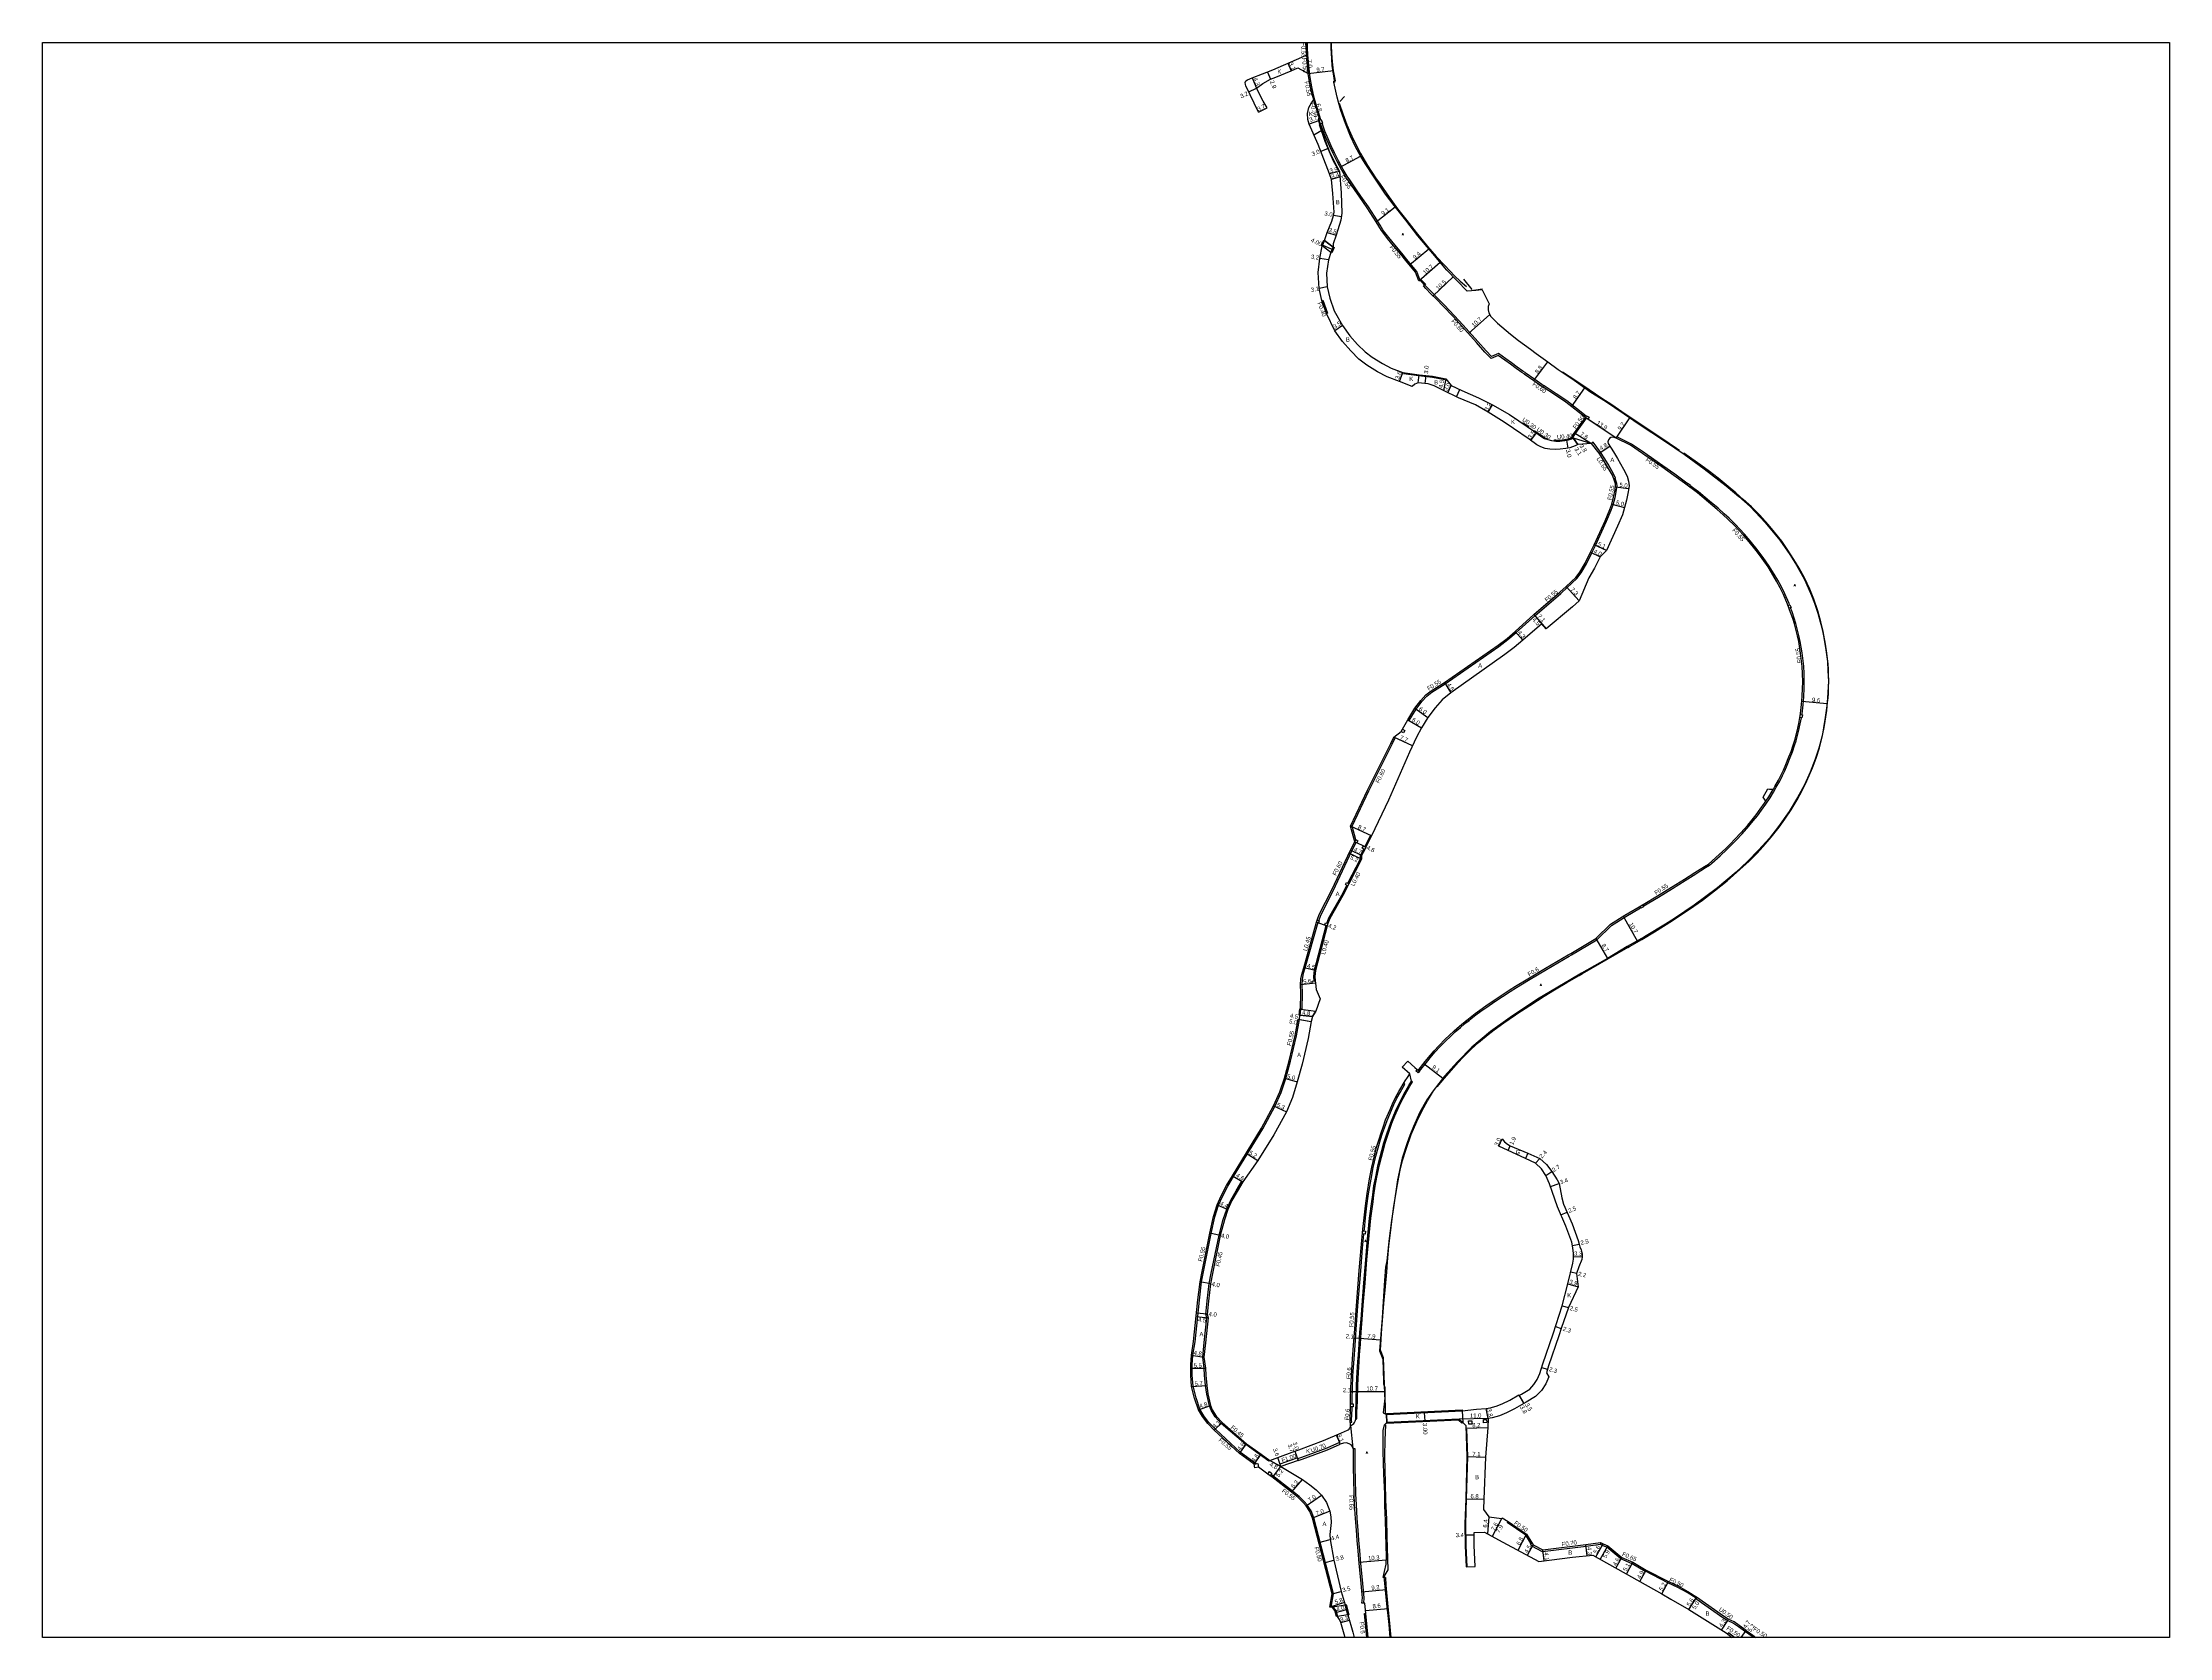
# Model space of a CAD drawing. Header units: metres. Extents: x -4000 to -2400, y -96000 to -93000.
# Drawn here: x -3200 to -2400, y -96000 to -95400 of the extents above; entities that cross this region are included whole.
import ezdxf

# ---------------------------------------------------------------- set-up
doc = ezdxf.new("R2010")
doc.units = ezdxf.units.M
doc.header["$LTSCALE"] = 2.5
for name, color, linetype in [('側溝・桝', 7, 'Continuous'), ('図郭', 7, 'Continuous'), ('幅員', 7, 'Continuous'), ('歩道・分離帯・安全施設', 7, 'Continuous'), ('舗装', 7, 'Continuous'), ('道路', 7, 'Continuous')]:
    doc.layers.add(name, color=color, linetype=linetype)
doc.styles.get("Standard").update_dxf_attribs({"font": ''})
doc.styles.add('YOKO_DECO', font='txt.shx', dxfattribs={"bigfont": 'extfont.shx'})
doc.styles.get('Standard').set_extended_font_data('@MS PGothic')

msp = doc.modelspace()

# ---------------------------------------------------------------- linework, layer by layer
at = {"layer": '側溝・桝'}
for points in [[(-2724.09, -95404.62), (-2724.17, -95402.03), (-2724.17, -95400)], [(-2723.99, -95411.67), (-2724.52, -95404.69)], [(-2723.46, -95411.17), (-2724.09, -95404.62)], [(-2719.18, -95429.05), (-2721.45, -95421.7), (-2722.1, -95418.99), (-2722.56, -95416.69), (-2723.17, -95413.17), (-2723.45, -95411.28), (-2723.46, -95411.17)], [(-2719.8, -95428.11), (-2721.82, -95421.62)], [(-2681.95, -95489.19), (-2683.06, -95486.11), (-2686.79, -95481.62), (-2688.69, -95479.28), (-2691.36, -95476.1), (-2693.62, -95473.37), (-2695.11, -95471.48), (-2695.92, -95470.41), (-2696.94, -95468.73), (-2699.03, -95465.34), (-2701.25, -95461.81), (-2704.09, -95457.79), (-2706.08, -95455), (-2708.6, -95451.32), (-2709.23, -95450.3), (-2710.79, -95447.71), (-2712.53, -95444.49), (-2714.07, -95441.54), (-2715.3, -95438.87), (-2716.87, -95435.31), (-2717.66, -95433.34), (-2718.71, -95430.37)], [(-2642.39, -95524.15), (-2643.17, -95523.6), (-2645.38, -95522.07), (-2647.52, -95520.54), (-2649.56, -95519.01), (-2652.37, -95516.97), (-2654.97, -95518.11), (-2657.04, -95516), (-2660.18, -95512.44), (-2663.45, -95508.78), (-2665.83, -95506.22), (-2668.87, -95502.81), (-2672.84, -95498.63), (-2675.16, -95496.26), (-2677.31, -95494.09), (-2679.19, -95492.14), (-2680.17, -95491.1)], [(-2718.83, -95497.07), (-2718.45, -95496.93), (-2716.74, -95501.8), (-2717.11, -95501.94)], [(-2642.39, -95524.15), (-2638.71, -95526.69), (-2635.22, -95529.11)], [(-2619.34, -95540.56), (-2626.66, -95534.81), (-2630.63, -95532.18), (-2635.22, -95529.11)], [(-2643.3, -95543.3), (-2643.13, -95543.05), (-2641.06, -95544.45), (-2641.23, -95544.7)], [(-2624.43, -95548.56), (-2623.41, -95547.13), (-2619.25, -95541.32)], [(-2639.06, -95546.16), (-2638.9, -95545.91), (-2638.67, -95546.07), (-2635.86, -95548.12), (-2634.88, -95548.68), (-2634.31, -95548.89), (-2634.41, -95549.18)], [(-2631.34, -95549.87), (-2631.29, -95549.47), (-2630.77, -95549.53), (-2629.3, -95549.56), (-2627.49, -95549.37), (-2626.17, -95549.11), (-2625.08, -95548.73), (-2624.56, -95548.37)], [(-2609, -95564.15), (-2608.4, -95563.91), (-2608.95, -95562.49), (-2611.13, -95558.65), (-2612.66, -95556.19), (-2614, -95554.14), (-2616.81, -95550.4), (-2617.33, -95550.79)], [(-2581.1, -95566.06), (-2582.07, -95565.34), (-2586.1, -95562.39), (-2590.55, -95559.2), (-2594.81, -95556.28), (-2596.47, -95555.14), (-2597.89, -95554.16), (-2602.38, -95551.04), (-2607.82, -95548.34), (-2608.14, -95548.81)], [(-2686.42, -95654.75), (-2685.96, -95655.04), (-2683.32, -95650.75), (-2681.21, -95647.87), (-2679.28, -95645.86), (-2677.43, -95644.41), (-2672.38, -95641.28), (-2652.22, -95627.17), (-2648.83, -95624.64), (-2645.68, -95621.99), (-2638.71, -95615.65), (-2628.98, -95607.24), (-2626.57, -95605.05), (-2622.87, -95601.64), (-2621.27, -95599.52), (-2619.32, -95596.14), (-2617.29, -95592), (-2615.88, -95589.27), (-2611.73, -95580.11), (-2609.97, -95575.89), (-2609.24, -95573.89), (-2608.54, -95571.2), (-2607.94, -95568.31), (-2607.76, -95566.76), (-2607.86, -95565.86), (-2608.18, -95564.73), (-2608.49, -95563.95)], [(-2542.9, -95611.57), (-2543.08, -95611.09), (-2544.66, -95607.47), (-2545.89, -95604.83), (-2547.28, -95602.3), (-2548.65, -95599.99), (-2550.52, -95596.97), (-2552.77, -95593.73), (-2555.02, -95590.71), (-2557.68, -95587.46), (-2559.84, -95584.98), (-2561.45, -95583.18), (-2563.32, -95581.21), (-2565.63, -95578.96), (-2567.49, -95577.25), (-2569.75, -95575.2), (-2572.97, -95572.49), (-2577.2, -95568.99), (-2580.22, -95566.72)], [(-2538.28, -95652.93), (-2538.21, -95652.52), (-2537.83, -95649.12), (-2537.55, -95646.13), (-2537.44, -95642.92), (-2537.35, -95640.64), (-2537.44, -95637.34), (-2537.56, -95634.67), (-2538.16, -95629.61), (-2538.87, -95625.29), (-2539.35, -95623.12), (-2540.54, -95618.56), (-2541.17, -95616.53), (-2541.96, -95614.19), (-2542.52, -95612.63)], [(-2597.91, -95724.95), (-2592.24, -95721.49), (-2586.97, -95718.24), (-2582.11, -95715.23), (-2578.17, -95712.74), (-2576.26, -95711.52), (-2574.53, -95710.42), (-2573.04, -95709.51), (-2572.17, -95708.75), (-2569, -95705.93), (-2566.52, -95703.64), (-2564.68, -95701.86), (-2563.01, -95700.12), (-2560.76, -95697.76), (-2558.15, -95694.81), (-2556.53, -95692.83), (-2555.01, -95690.9), (-2553.43, -95688.77), (-2551.82, -95686.49), (-2550.22, -95684.1), (-2548.91, -95681.98), (-2547.87, -95680.19), (-2546.6, -95677.83), (-2545.56, -95675.71), (-2544.7, -95673.94), (-2543.77, -95671.83), (-2542.61, -95669), (-2541.79, -95666.91), (-2541, -95664.46), (-2540.4, -95662.65), (-2539.54, -95659.21), (-2538.85, -95656.29), (-2538.46, -95654.01)], [(-2706, -95699.91), (-2707.4, -95694.81), (-2701.13, -95681.53), (-2692.35, -95664), (-2691.2, -95661.55), (-2691.74, -95661.3)], [(-2551.79, -95685.44), (-2550.7, -95683.79), (-2549.4, -95681.69), (-2548.93, -95680.88)], [(-2719.97, -95730.44), (-2719.22, -95728.32), (-2714.57, -95719.08), (-2707.55, -95704.08), (-2705.88, -95700.97)], [(-2708.98, -95716.27), (-2704.32, -95707.09), (-2704.27, -95705.81), (-2703.05, -95703.36)], [(-2702.65, -95702.56), (-2700.52, -95698.29), (-2700.17, -95698.47)], [(-2716.89, -95731.33), (-2716.18, -95729.33), (-2711.24, -95720.72), (-2709.39, -95717.08)], [(-2609.86, -95732.2), (-2604.52, -95728.84), (-2598.91, -95725.56)], [(-2720.35, -95731.04), (-2725.17, -95748.27), (-2725.79, -95750.24), (-2726.22, -95752.37), (-2726.37, -95754.54), (-2726.23, -95757.55), (-2726.38, -95763.62), (-2726.83, -95763.61)], [(-2721.71, -95753.04), (-2721.79, -95751.43), (-2721.6, -95749.02), (-2717.2, -95732.19), (-2717.2, -95732.17)], [(-2624.91, -95743.22), (-2615.41, -95737.56), (-2609.86, -95732.2)], [(-2663.54, -95767.95), (-2662.6, -95767.19), (-2660.84, -95765.81), (-2659.03, -95764.47), (-2656.79, -95762.88), (-2653.73, -95760.78), (-2648.01, -95757.01), (-2645.63, -95755.53), (-2641.04, -95752.7), (-2634.36, -95748.76), (-2625.81, -95743.75), (-2624.91, -95743.22)], [(-2743.53, -95934.72), (-2749.45, -95930.46), (-2758.87, -95921.64), (-2761.3, -95919.13), (-2763.21, -95916.6), (-2764.68, -95914.12), (-2766.14, -95909.85), (-2767.24, -95905.55), (-2767.55, -95901.31), (-2767.56, -95897.48), (-2767.34, -95893.84), (-2766.5, -95888.77), (-2764.88, -95873.11), (-2764.09, -95866.3), (-2763.34, -95862.43), (-2760.41, -95848.07), (-2759.03, -95841.8), (-2757.67, -95837.44), (-2756.14, -95834.09), (-2754.14, -95830.28), (-2751.99, -95826.61), (-2741.07, -95808.67), (-2736.5, -95800.3), (-2734.08, -95794.95), (-2732.37, -95789.76), (-2730.56, -95783.25), (-2728.31, -95773.72), (-2727.18, -95767.55), (-2727.22, -95767.54)], [(-2682.08, -95787.04), (-2679.51, -95783.77), (-2677.52, -95781.34), (-2676.13, -95779.75), (-2674.4, -95777.84), (-2672, -95775.39), (-2670.56, -95774.04), (-2668.66, -95772.25), (-2666.68, -95770.5), (-2665.16, -95769.24), (-2664.36, -95768.61)], [(-2706.09, -95917.82), (-2705.63, -95917.82), (-2705.61, -95915.26), (-2705.46, -95911.12), (-2705.27, -95905.11), (-2705.01, -95900.29), (-2704.77, -95896.39), (-2704.59, -95893.71), (-2704.32, -95889.68), (-2704.02, -95885.21), (-2703.62, -95880.37), (-2703.24, -95875.06), (-2702.58, -95866.69), (-2701.85, -95857.99), (-2701.31, -95851.46), (-2700.4, -95842.29), (-2699.54, -95836.1), (-2699.22, -95833.6), (-2698.75, -95830.23), (-2698.12, -95826.83), (-2697.15, -95822.25), (-2695.01, -95814.08), (-2693.91, -95810.68), (-2692.48, -95806.52), (-2691.36, -95803.76), (-2690.26, -95801.3), (-2689.09, -95798.83), (-2687.52, -95795.81), (-2685.69, -95792.63), (-2684.71, -95791.02), (-2685.1, -95790.78)], [(-2702.89, -95847.1), (-2702.83, -95846.49), (-2702.34, -95842.18), (-2701.84, -95837.71), (-2701.21, -95833.1), (-2700.32, -95827.58), (-2699.47, -95823.2), (-2698.47, -95818.92), (-2697.65, -95815.79), (-2696.7, -95812.7), (-2695.96, -95810.37), (-2695.27, -95808.27), (-2694.28, -95805.54), (-2692.65, -95801.6), (-2691.69, -95799.53), (-2690.58, -95797.19), (-2689.37, -95794.96), (-2687.59, -95791.87), (-2688, -95791.62)], [(-2738.44, -95933.4), (-2738.7, -95933.77), (-2741.87, -95931.48), (-2747.39, -95927.5), (-2756.62, -95919.52), (-2758.95, -95917.09), (-2760.45, -95914.58), (-2761.07, -95912.92), (-2762.1, -95908.45), (-2762.54, -95905.27), (-2762.93, -95901.36), (-2763.05, -95898.76), (-2763.61, -95894.57), (-2763.02, -95889.11), (-2762.05, -95879.79), (-2762.41, -95878.41), (-2761.89, -95873.43), (-2761.16, -95866.92), (-2760.4, -95863.02), (-2757.47, -95848.65), (-2755.89, -95842.81), (-2754.61, -95838.91), (-2753.04, -95835.47), (-2751.08, -95831.99), (-2748.88, -95828.41), (-2748.49, -95828.65)], [(-2707.46, -95912.18), (-2707.46, -95910.44), (-2707.29, -95906.13), (-2707.1, -95901.61), (-2706.71, -95895.24), (-2706.31, -95890.21), (-2705.91, -95884.15), (-2705.25, -95875.33), (-2704.18, -95862.06), (-2703.46, -95853.52), (-2702.99, -95848.25)], [(-2708.14, -95919.06), (-2707.56, -95919.09), (-2707.62, -95918.25), (-2707.45, -95914.04), (-2707.45, -95913.33)], [(-2727.73, -95933.45), (-2726.25, -95932.94), (-2716.74, -95929.44), (-2711.87, -95927.34)], [(-2734.22, -95935.71), (-2734.55, -95934.76), (-2728.06, -95932.51), (-2727.96, -95932.79)], [(-2703.07, -95987.1), (-2702.91, -95985.07), (-2703.04, -95983.79), (-2703.57, -95978.35), (-2704.14, -95972.22), (-2704.54, -95967.37), (-2704.91, -95963.45), (-2705.2, -95959.61), (-2705.49, -95955.22), (-2705.83, -95950.03), (-2705.98, -95946.1), (-2706.19, -95940.3), (-2706.26, -95936.48), (-2706.33, -95931.03), (-2706.33, -95929.13), (-2706.97, -95929.13)], [(-2724.74, -95950.48), (-2724.28, -95950.17), (-2724.3, -95950.14), (-2725.48, -95948.84), (-2727.4, -95946.99), (-2729.83, -95944.95), (-2737.28, -95939.22), (-2737.96, -95938.73)], [(-2715.31, -95988.69), (-2714.44, -95983.62), (-2720.12, -95961.76), (-2721.79, -95954.98), (-2722.85, -95952.36), (-2724.32, -95950.2)], [(-2640.14, -95964.75), (-2642.15, -95961.56), (-2649.06, -95956.8), (-2648.78, -95956.39)], [(-2613.97, -95964.36), (-2614.02, -95965.07), (-2619.37, -95965.75), (-2635.81, -95967.83), (-2639.79, -95965.69), (-2640.31, -95964.86), (-2639.72, -95964.48)], [(-2596.81, -95974.69), (-2597.15, -95975.25), (-2602.07, -95972.29), (-2606.32, -95970.5), (-2611.6, -95966.09), (-2613.32, -95965.46), (-2614.02, -95965.07)], [(-2578.06, -95985.24), (-2581.41, -95983.14), (-2584.94, -95981.23), (-2588.63, -95979.47), (-2597.07, -95975.12)], [(-2701.44, -96000), (-2701.83, -95996.11), (-2702.31, -95991)], [(-2559.2, -95997.37), (-2561.83, -95995.49), (-2563.73, -95994.2), (-2565.93, -95993.2), (-2567.74, -95992.07), (-2577.85, -95984.9)], [(-2563.6, -96000), (-2565.91, -95998.34), (-2566.21, -95998.75)], [(-2559.49, -95997.78), (-2557.01, -95999.55), (-2556.41, -96000)]]:
    msp.add_lwpolyline(points, dxfattribs=at)
for points in [[(-2719.34, -95430.6), (-2719.8, -95429.28), (-2719.05, -95429.01), (-2718.58, -95430.33)], [(-2619.66, -95541.04), (-2619.21, -95540.38), (-2618.3, -95540.99), (-2618.75, -95541.66)], [(-2580.56, -95567.18), (-2581.44, -95566.52), (-2580.99, -95565.91), (-2580.11, -95566.57)], [(-2542.35, -95612.57), (-2543.06, -95612.81), (-2543.44, -95611.75), (-2542.73, -95611.51)], [(-2539.03, -95653.92), (-2538.84, -95652.83), (-2538.08, -95652.96), (-2538.26, -95654.04)], [(-2688.96, -95659.24), (-2688.47, -95658.37), (-2687.6, -95658.87), (-2688.09, -95659.74)], [(-2706.41, -95700.68), (-2705.99, -95699.89), (-2705.28, -95700.27), (-2705.7, -95701.06)], [(-2702.69, -95703.54), (-2703.59, -95703.1), (-2703.19, -95702.29), (-2702.29, -95702.74)], [(-2708.63, -95716.46), (-2709.04, -95717.26), (-2709.93, -95716.8), (-2709.52, -95716)], [(-2598.2, -95724.46), (-2597.8, -95725.13), (-2598.82, -95725.72), (-2599.21, -95725.05)], [(-2720.54, -95730.23), (-2719.88, -95730.47), (-2720.12, -95731.13), (-2720.77, -95730.89)], [(-2716.52, -95731.46), (-2716.82, -95732.31), (-2717.76, -95731.97), (-2717.46, -95731.12)], [(-2721.31, -95753.01), (-2721.26, -95753.91), (-2722.46, -95753.98), (-2722.51, -95753.08)], [(-2663.91, -95767.49), (-2663.45, -95768.06), (-2664.27, -95768.72), (-2664.73, -95768.15)], [(-2682.98, -95786.33), (-2682.08, -95787.04), (-2682.55, -95787.63), (-2683.45, -95786.92)], [(-2702.47, -95848.29), (-2703.56, -95848.19), (-2703.45, -95847.05), (-2702.37, -95847.15)], [(-2708.04, -95912.18), (-2706.98, -95912.18), (-2706.98, -95913.33), (-2708.04, -95913.33)], [(-2662.4, -95918.57), (-2662.37, -95919.77), (-2663.57, -95919.79), (-2663.6, -95918.59)], [(-2656.82, -95918.01), (-2656.8, -95919.21), (-2658, -95919.24), (-2658.02, -95918.04)], [(-2744.07, -95936.23), (-2744.29, -95934.85), (-2742.91, -95934.62), (-2742.69, -95936.01)], [(-2739.17, -95938.54), (-2738.53, -95937.65), (-2737.63, -95938.29), (-2738.28, -95939.18)]]:
    msp.add_lwpolyline(points, close=True, dxfattribs=at)
at = {"layer": '図郭'}
msp.add_lwpolyline([(-3200, -95400), (-2400, -95400), (-2400, -96000), (-3200, -96000)], close=True, dxfattribs=at)
at = {"layer": '幅員'}
for points in [[(-2731.57, -95407.79), (-2730.31, -95410.63)], [(-2724.52, -95404.69), (-2723.99, -95411.67)], [(-2745.04, -95413.24), (-2743.44, -95417.23)], [(-2739.23, -95411.11), (-2738.16, -95413.8)], [(-2723.99, -95411.67), (-2714.38, -95410.51)], [(-2746.33, -95418.61), (-2743.44, -95417.23)], [(-2721.82, -95421.62), (-2719.8, -95428.11)], [(-2742.7, -95426.17), (-2739.37, -95424.57)], [(-2720.11, -95429.5), (-2723.61, -95430.71)], [(-2716.39, -95439.88), (-2719.17, -95441)], [(-2711.88, -95446.91), (-2704.22, -95442.77)], [(-2712.14, -95448.54), (-2715.94, -95449.4)], [(-2711.98, -95450.56), (-2715.24, -95451.51)], [(-2698.42, -95467.42), (-2691.26, -95461.77)], [(-2716.79, -95471.46), (-2713.45, -95472.52)], [(-2711.46, -95465.56), (-2714.43, -95465.12)], [(-2714.89, -95477.84), (-2718.52, -95476.18)], [(-2685.86, -95483.64), (-2678.63, -95477.57)], [(-2716.34, -95481.73), (-2719.51, -95481.29)], [(-2682.36, -95489.64), (-2674.27, -95482.67)], [(-2716.83, -95491.89), (-2719.86, -95492.59)], [(-2677, -95495.29), (-2669.37, -95488.12)], [(-2655.67, -95502.3), (-2663.68, -95509.46)], [(-2711.03, -95506.43), (-2713.88, -95508.46)], [(-2689.63, -95527.53), (-2688.32, -95524.18)], [(-2679.72, -95525.3), (-2680.05, -95528.28)], [(-2672.21, -95526.56), (-2673.07, -95530.97)], [(-2639.07, -95527.2), (-2633.85, -95520.12)], [(-2671.46, -95531.73), (-2670.19, -95529.01)], [(-2624.86, -95537), (-2619.84, -95529.89)], [(-2656.23, -95539.1), (-2654.65, -95536.32)], [(-2608.14, -95548.81), (-2619.66, -95541.04)], [(-2608.14, -95548.81), (-2602.93, -95541.19)], [(-2640.15, -95549.69), (-2638.09, -95546.86)], [(-2626.84, -95549.65), (-2626.27, -95552.59)], [(-2622.57, -95551.24), (-2624.74, -95548.12)], [(-2624.34, -95548.7), (-2622.57, -95551.24)], [(-2623.82, -95546.84), (-2617.33, -95550.79)], [(-2614.54, -95554.51), (-2610.52, -95551.89)], [(-2603.41, -95567.9), (-2608.38, -95567.32)], [(-2609.76, -95573.72), (-2604.92, -95574.98)], [(-2617.78, -95591.75), (-2614.19, -95593.52)], [(-2611.73, -95591.14), (-2616.38, -95589.03)], [(-2626.94, -95604.65), (-2622.04, -95610.06)], [(-2639.08, -95615.24), (-2634.43, -95620.61)], [(-2639.08, -95615.24), (-2636.13, -95618.64)], [(-2646.04, -95621.58), (-2643.27, -95624.87)], [(-2672.69, -95640.82), (-2670.31, -95644.65)], [(-2538.28, -95647.83), (-2528.75, -95648.72)], [(-2686.42, -95654.75), (-2681.3, -95657.87)], [(-2683.78, -95650.44), (-2678.93, -95653.99)], [(-2684.77, -95664.57), (-2691.74, -95661.3)], [(-2700.17, -95698.47), (-2708.03, -95694.76)], [(-2703.88, -95705.91), (-2708.08, -95703.81)], [(-2702.29, -95702.74), (-2706.41, -95700.68)], [(-2703.92, -95707.19), (-2708.63, -95704.98)], [(-2720.77, -95730.89), (-2716.82, -95732.31)], [(-2605.43, -95728.72), (-2600.15, -95737.98)], [(-2615.77, -95737.09), (-2611.31, -95744.56)], [(-2721.21, -95749.09), (-2725.61, -95748.14)], [(-2721.26, -95753.91), (-2726.83, -95754.53)], [(-2727.72, -95767.45), (-2722.8, -95768.35)], [(-2727.22, -95767.54), (-2722.8, -95768.35)], [(-2727.06, -95765.9), (-2722.28, -95766.38)], [(-2732.89, -95789.6), (-2728.08, -95790.94)], [(-2680.51, -95784.09), (-2673.32, -95789.67)], [(-2736.99, -95800.05), (-2732.16, -95802.23)], [(-2652.26, -95815.23), (-2651.02, -95812.5)], [(-2648.7, -95816.85), (-2647.92, -95815.12)], [(-2747.3, -95817.84), (-2742.86, -95820.55)], [(-2638.45, -95821.66), (-2636.84, -95819.88)], [(-2752.47, -95826.33), (-2748.49, -95828.65)], [(-2634.59, -95826.22), (-2632.32, -95824.76)], [(-2632.82, -95830.39), (-2629.6, -95829.29)], [(-2758.19, -95837.25), (-2754.19, -95839.07)], [(-2757.03, -95848.75), (-2760.95, -95847.95)], [(-2628.88, -95841.03), (-2626.59, -95840.02)], [(-2624.53, -95852.58), (-2622.09, -95852.04)], [(-2623.05, -95863.14), (-2625.2, -95862.64)], [(-2624.14, -95856.65), (-2620.84, -95856.78)], [(-2760.71, -95866.98), (-2764.64, -95866.22)], [(-2626.23, -95867.05), (-2622.46, -95868.06)], [(-2766.07, -95879.29), (-2761.6, -95879.75)], [(-2761.96, -95878.38), (-2765.93, -95877.97)], [(-2628.43, -95875.32), (-2626.01, -95875.96)], [(-2706.69, -95887.31), (-2704.63, -95887.45)], [(-2704.63, -95887.45), (-2696.8, -95888.05)], [(-2630.95, -95883.09), (-2628.77, -95883.8)], [(-2767.89, -95893.78), (-2763.16, -95894.57)], [(-2768.1, -95898.73), (-2762.6, -95898.72)], [(-2636.14, -95898.47), (-2633.93, -95899.12)], [(-2767.78, -95905.64), (-2762.1, -95905.22)], [(-2707.92, -95907.46), (-2705.81, -95907.53)], [(-2705.81, -95907.53), (-2695.13, -95907.47)], [(-2642.86, -95912.07), (-2644.73, -95908.77)], [(-2644.59, -95909.03), (-2642.86, -95912.07)], [(-2765.18, -95914.35), (-2760.64, -95912.79)], [(-2759.26, -95922.04), (-2756.31, -95919.19)], [(-2680.28, -95915.49), (-2680.13, -95918.49)], [(-2656.21, -95917.66), (-2667.21, -95917.86)], [(-2656.21, -95917.66), (-2656.99, -95913.94)], [(-2749.8, -95930.88), (-2747.11, -95927.15)], [(-2713.38, -95923.85), (-2712.15, -95926.69)], [(-2664.63, -95921.32), (-2656.43, -95921.07)], [(-2744.29, -95934.85), (-2741.61, -95931.12)], [(-2738.44, -95933.4), (-2734.22, -95935.71)], [(-2737.4, -95939.83), (-2734.22, -95935.71)], [(-2734.22, -95935.71), (-2735.4, -95932.3)], [(-2728.94, -95929.96), (-2727.96, -95932.79)], [(-2728.94, -95929.96), (-2727.73, -95933.45)], [(-2664.31, -95931.99), (-2657.21, -95932.16)], [(-2730.18, -95945.38), (-2726.13, -95940.55)], [(-2724.74, -95950.48), (-2718.95, -95946.54)], [(-2664.69, -95947.86), (-2657.89, -95948.02)], [(-2715.78, -95952.51), (-2722.27, -95955.13)], [(-2655.96, -95954.64), (-2656.47, -95961.02)], [(-2654.68, -95961.98), (-2650.94, -95955.03)], [(-2654.68, -95961.98), (-2651.08, -95955.29)], [(-2719.98, -95964.29), (-2715.72, -95963.18)], [(-2664.94, -95961.44), (-2661.54, -95961.4)], [(-2645.01, -95967.19), (-2641.78, -95961.21)], [(-2641.43, -95969.12), (-2639.29, -95965.16)], [(-2635.18, -95971.18), (-2635.68, -95967.11)], [(-2619.04, -95969.33), (-2619.46, -95965.05)], [(-2615.77, -95969.76), (-2613.05, -95964.87)], [(-2614.13, -95970.67), (-2611.27, -95965.51)], [(-2718, -95971.92), (-2714.32, -95970.96)], [(-2694.56, -95971.01), (-2704.81, -95971.87)], [(-2608.21, -95973.96), (-2605.98, -95969.94)], [(-2604.25, -95976.16), (-2601.78, -95971.7)], [(-2599.19, -95978.98), (-2596.81, -95974.69)], [(-2714.95, -95983.65), (-2711.57, -95982.77)], [(-2703.77, -95982.91), (-2694.59, -95981.98)], [(-2590.94, -95983.57), (-2588.41, -95979.02)], [(-2710.27, -95986.88), (-2715.81, -95988.62)], [(-2709.5, -95989.64), (-2713.36, -95990.68)], [(-2702.41, -95989.95), (-2693.88, -95989.11)], [(-2580.77, -95989.56), (-2577.8, -95984.82)], [(-2580.77, -95989.56), (-2578.12, -95985.32)], [(-2711.63, -95994.37), (-2708.45, -95993.48)], [(-2568.46, -95997.29), (-2566.17, -95993.65)], [(-2561.08, -96000), (-2559.2, -95997.37)], [(-2561.08, -96000), (-2559.49, -95997.78)]]:
    msp.add_lwpolyline(points, dxfattribs=at)
at = {"layer": '歩道・分離帯・安全施設'}
for points in [[(-2715.48, -95400), (-2715.46, -95402.01), (-2715.23, -95406.13), (-2715, -95408.78), (-2714.7, -95411.07), (-2714.08, -95415.09)], [(-2712.25, -95422.83), (-2710.89, -95426.87), (-2709.38, -95430.97), (-2707.54, -95435.24), (-2705.64, -95439.08), (-2704.24, -95441.73), (-2701.59, -95446.22), (-2698.6, -95450.85), (-2696.92, -95453.27), (-2693.47, -95458.2), (-2690.32, -95462.56), (-2686.91, -95466.9), (-2683.31, -95471.5), (-2679.08, -95476.68), (-2675.77, -95480.5), (-2672.6, -95483.85), (-2668.83, -95487.86), (-2666.75, -95489.83), (-2664.39, -95491.78)], [(-2710.32, -95420.33), (-2712.07, -95422.15)], [(-2712.46, -95448.18), (-2714.39, -95444.6), (-2715.99, -95441.18), (-2717.55, -95437.28), (-2719.73, -95430.95)], [(-2681.54, -95489.1), (-2679.68, -95491.05)], [(-2665.53, -95489.01), (-2662.42, -95492.9)], [(-2661.76, -95493.15), (-2658.4, -95492.71)], [(-2672.6, -95526.88), (-2677.23, -95525.97), (-2682.32, -95525.41), (-2688.1, -95524.6)], [(-2628.25, -95523.87), (-2623.26, -95527.2), (-2618.29, -95530.55), (-2613.49, -95533.77), (-2609.72, -95536.17), (-2606.04, -95538.78), (-2601.41, -95541.85), (-2596.21, -95545.33), (-2593.94, -95546.85), (-2590.61, -95549.06), (-2585.41, -95552.56), (-2584.28, -95553.34)], [(-2603.77, -95740.45), (-2603.06, -95740.05), (-2598.51, -95737.46), (-2593.63, -95734.53), (-2586.95, -95730.32), (-2585.42, -95729.31), (-2580.56, -95726.07), (-2575.7, -95722.65), (-2571.12, -95719.19), (-2566.33, -95715.34), (-2561.56, -95711.17), (-2558.22, -95708.09), (-2555.24, -95705.09), (-2552.84, -95702.44), (-2549.77, -95698.92), (-2546.79, -95695.14), (-2544.64, -95692.19), (-2542.27, -95688.67), (-2540.01, -95684.94), (-2537.99, -95681.11), (-2536.35, -95677.76), (-2534.29, -95672.9), (-2532.92, -95669.27), (-2531.69, -95665.31), (-2530.72, -95661.81), (-2529.84, -95657.69), (-2529.45, -95655.32), (-2528.89, -95651.26), (-2528.57, -95648.35), (-2528.41, -95646.51), (-2528.3, -95644.98), (-2528.19, -95642.61), (-2528.14, -95640.29), (-2528.21, -95637.65), (-2528.29, -95635.8), (-2528.43, -95633.77), (-2528.84, -95629.74), (-2529.35, -95626.37), (-2530.24, -95621.53), (-2531.08, -95617.97), (-2532.3, -95613.78), (-2533.82, -95609.43), (-2535.32, -95605.69), (-2537.33, -95601.39), (-2539.3, -95597.73), (-2541.24, -95594.47), (-2543.5, -95591), (-2545.86, -95587.65), (-2548.55, -95584.2), (-2550.92, -95581.37), (-2554.07, -95577.82), (-2557.26, -95574.72), (-2560.29, -95571.86), (-2563.13, -95569.4), (-2566.04, -95566.97), (-2569.75, -95563.94), (-2573.01, -95561.4), (-2576.26, -95558.98), (-2582.61, -95554.45)], [(-2603.77, -95740.45), (-2611.18, -95744.77), (-2620.96, -95750.34)], [(-2675.46, -95792.84), (-2672.73, -95789.62), (-2667.47, -95783.63), (-2665.77, -95781.89), (-2662.49, -95778.58), (-2659.88, -95776.21), (-2656.22, -95773.15), (-2653.96, -95771.39), (-2650.42, -95768.83), (-2645.94, -95765.74), (-2645.49, -95765.42), (-2640.62, -95762.23), (-2635.14, -95758.82), (-2631.27, -95756.42), (-2626.65, -95753.67), (-2622.05, -95750.98), (-2620.8, -95750.25)], [(-2708.04, -95920.29), (-2707.72, -95920.22), (-2707.25, -95919.91), (-2706.83, -95919.57), (-2706.54, -95919.22), (-2706.32, -95918.67), (-2706.09, -95917.85), (-2706.08, -95915.25), (-2705.92, -95911.11), (-2705.73, -95905.09), (-2705.48, -95900.27), (-2705.23, -95896.36), (-2705.05, -95893.68), (-2704.78, -95889.65), (-2704.48, -95885.18), (-2704.08, -95880.34), (-2703.7, -95875.02), (-2703.04, -95866.65), (-2702.32, -95857.95), (-2701.77, -95851.42), (-2700.86, -95842.24), (-2700, -95836.04), (-2699.68, -95833.54), (-2699.21, -95830.16), (-2698.57, -95826.74), (-2697.6, -95822.14), (-2695.46, -95813.95), (-2694.35, -95810.53), (-2692.92, -95806.36), (-2691.79, -95803.58), (-2690.68, -95801.11), (-2689.51, -95798.63), (-2687.93, -95795.58), (-2686.09, -95792.39), (-2685.1, -95790.78), (-2685.72, -95788.03)], [(-2708.04, -95920.29), (-2707.72, -95920.22), (-2707.25, -95919.91), (-2706.83, -95919.57), (-2706.54, -95919.22), (-2706.32, -95918.67), (-2706.09, -95917.85), (-2706.08, -95915.25), (-2705.92, -95911.11), (-2705.73, -95905.09), (-2705.48, -95900.27), (-2705.23, -95896.36), (-2705.05, -95893.68), (-2704.78, -95889.65), (-2704.48, -95885.18), (-2704.08, -95880.34), (-2703.7, -95875.02), (-2703.04, -95866.65), (-2702.32, -95857.95), (-2701.77, -95851.42), (-2700.86, -95842.24), (-2700, -95836.04), (-2699.68, -95833.54), (-2699.21, -95830.16), (-2698.57, -95826.74), (-2697.6, -95822.14), (-2695.46, -95813.95), (-2694.35, -95810.53), (-2692.92, -95806.36), (-2691.79, -95803.58), (-2690.68, -95801.11), (-2689.51, -95798.63), (-2687.93, -95795.58), (-2686.09, -95792.39), (-2685.1, -95790.78), (-2685.72, -95788.03)], [(-2691.79, -95803.58), (-2690.68, -95801.11), (-2689.51, -95798.63), (-2687.93, -95795.58), (-2686.09, -95792.39), (-2685.1, -95790.78)], [(-2694.84, -95915.68), (-2694.9, -95912.78), (-2695.09, -95908.55), (-2695.34, -95901.34), (-2695.64, -95894.84), (-2696.8, -95892.01), (-2696.49, -95887.85), (-2696.26, -95883.74), (-2695.87, -95879.16), (-2695.46, -95874.33), (-2694.87, -95868.03), (-2694.39, -95862.61), (-2694.18, -95858.68), (-2693.64, -95852.84), (-2692.76, -95845.62), (-2691.82, -95838.6), (-2690.77, -95831.78), (-2690.15, -95828.2), (-2689.38, -95824.21), (-2688.47, -95820.61), (-2687.13, -95816.39), (-2685.18, -95810.83), (-2683.08, -95805.93), (-2681.06, -95801.76), (-2679.09, -95798.18), (-2676.79, -95794.36)], [(-2695.46, -95813.95), (-2694.35, -95810.53)], [(-2698.57, -95826.74), (-2697.6, -95822.14)], [(-2706.09, -95917.82), (-2706.08, -95915.25), (-2705.92, -95911.11), (-2705.73, -95905.09), (-2705.48, -95900.27), (-2705.23, -95896.36), (-2705.05, -95893.68), (-2704.78, -95889.65), (-2704.48, -95885.18), (-2704.08, -95880.34), (-2703.7, -95875.02), (-2703.04, -95866.65), (-2702.32, -95857.95), (-2701.77, -95851.42), (-2700.86, -95842.24), (-2700, -95836.04), (-2699.68, -95833.54)], [(-2694.86, -95920), (-2695.13, -95925.84), (-2695.19, -95931.79), (-2694.95, -95942.03), (-2694.83, -95948.4), (-2694.55, -95955.55), (-2694.41, -95962.23), (-2694.04, -95974.6), (-2695.48, -95977.07), (-2694.45, -95987.32), (-2693.68, -95995.15), (-2693.21, -96000)], [(-2664.4, -95921.68), (-2664.09, -95931.99), (-2664.47, -95947.87), (-2664.76, -95957.34), (-2664.68, -95965.53), (-2664.29, -95973.46)]]:
    msp.add_lwpolyline(points, dxfattribs=at)
at = {"layer": '舗装'}
for points in [[(-2723.99, -95411.67), (-2724.52, -95404.69)], [(-2719.8, -95428.11), (-2721.82, -95421.62)], [(-2720.11, -95429.5), (-2723.61, -95430.71)], [(-2715.39, -95478.94), (-2718.64, -95476.44)], [(-2714.51, -95477.03), (-2717.77, -95474.53)], [(-2689.63, -95527.53), (-2688.32, -95524.18)], [(-2682.6, -95528), (-2682.27, -95525.02)], [(-2668.12, -95533.29), (-2666.9, -95530.54)], [(-2608.14, -95548.81), (-2618.75, -95541.66)], [(-2624.34, -95548.7), (-2617.33, -95550.79)], [(-2652.26, -95815.23), (-2651.02, -95812.5)], [(-2641.35, -95817.83), (-2642.25, -95819.79)], [(-2694.51, -95916.18), (-2694.37, -95919.18)], [(-2656.21, -95917.66), (-2667.21, -95917.86)], [(-2708.04, -95920.29), (-2707.13, -95928.85)], [(-2734.22, -95935.71), (-2738.44, -95933.4)]]:
    msp.add_lwpolyline(points, dxfattribs=at)
at = {"layer": '道路'}
for points in [[(-2724.52, -95404.69), (-2724.71, -95402.04), (-2724.71, -95400)], [(-2712.54, -95422.45), (-2713.04, -95420.53), (-2714.28, -95414.94), (-2714.36, -95414.56), (-2713.73, -95414.42), (-2714.37, -95410.63), (-2714.77, -95407.27), (-2715.03, -95404), (-2715.14, -95401.13), (-2715.14, -95400)], [(-2742.7, -95426.17), (-2747.42, -95416.34), (-2747.59, -95415.77), (-2747.61, -95415.09), (-2747.38, -95414.46), (-2746.8, -95414.01), (-2745.04, -95413.24), (-2737.23, -95410.3), (-2726.3, -95405.46), (-2724.52, -95404.69)], [(-2739.37, -95424.57), (-2740.9, -95422.06), (-2743.44, -95417.23), (-2740.98, -95415.42), (-2738.16, -95413.8), (-2736.15, -95413), (-2730.31, -95410.63), (-2727.84, -95409.53), (-2723.99, -95411.67)], [(-2721.82, -95421.62), (-2722.62, -95419.11), (-2723.09, -95416.79), (-2723.71, -95413.25), (-2723.99, -95411.67)], [(-2689.63, -95527.53), (-2694.19, -95525.75), (-2697.82, -95523.9), (-2701.87, -95521.4), (-2704.85, -95519.09), (-2707.91, -95516.02), (-2710.99, -95512.53), (-2713.88, -95508.46), (-2717.11, -95501.94), (-2718.83, -95497.07), (-2719.86, -95492.59), (-2720.24, -95486.58), (-2719.51, -95481.29), (-2718.64, -95476.44), (-2717.77, -95474.53), (-2716.79, -95471.46), (-2715.03, -95467.15), (-2714.43, -95465.12), (-2714.23, -95463.81), (-2714.67, -95456.75), (-2715.24, -95451.51), (-2715.94, -95449.4), (-2718.67, -95442.25), (-2720.23, -95438.36), (-2723.61, -95430.71), (-2724.1, -95428.96), (-2724.22, -95426.73), (-2723.7, -95424.48), (-2722.67, -95422.73), (-2721.82, -95421.62)], [(-2658.53, -95493.06), (-2660.87, -95493.32), (-2664.17, -95493.6), (-2668.07, -95489.5), (-2671.77, -95485.58), (-2677.13, -95479.35), (-2682.67, -95472.77), (-2687.28, -95466.81), (-2691.62, -95461.32), (-2694.81, -95457.07), (-2699.13, -95450.62), (-2702.55, -95445.52), (-2704.18, -95442.83), (-2706.11, -95439.27), (-2708.03, -95435.2), (-2709.96, -95430.51), (-2711.71, -95425.59), (-2712.54, -95422.45)], [(-2742.7, -95426.17), (-2739.37, -95424.57)], [(-2719.8, -95428.11), (-2720.08, -95428.5), (-2720.16, -95429.02), (-2720.11, -95429.5), (-2717.45, -95437.24), (-2715.89, -95441.13), (-2714.28, -95444.55), (-2712.14, -95448.54), (-2711.51, -95456.51), (-2711.27, -95464.25), (-2711.65, -95466.87), (-2713.45, -95472.52), (-2714.52, -95475.73), (-2714.51, -95477.03), (-2715.39, -95478.94), (-2716.34, -95481.73), (-2717.04, -95486.73), (-2716.83, -95491.89), (-2715.85, -95496.2), (-2714.19, -95500.9), (-2711.03, -95506.43), (-2708.24, -95510.35), (-2705.36, -95513.63), (-2702.56, -95516.42), (-2699.85, -95518.41), (-2696.06, -95520.76), (-2692.71, -95522.46), (-2688.32, -95524.18), (-2682.27, -95525.02), (-2677.17, -95525.58), (-2672.21, -95526.56), (-2670.19, -95529.01), (-2666.2, -95530.87), (-2659.86, -95533.61), (-2654.65, -95536.32), (-2648.24, -95539.96), (-2644.78, -95542.3), (-2638.84, -95546.32), (-2636.03, -95548.37), (-2635.01, -95548.96), (-2633.79, -95549.4), (-2632.42, -95549.75), (-2630.8, -95549.93), (-2629.28, -95549.96), (-2627.44, -95549.76), (-2626.06, -95549.49), (-2624.9, -95549.09), (-2624.34, -95548.7), (-2624.74, -95548.12), (-2623.82, -95546.84), (-2619.66, -95541.04)], [(-2698.42, -95467.42), (-2699.52, -95465.65), (-2701.73, -95462.13), (-2704.56, -95458.12), (-2706.55, -95455.33), (-2709.08, -95451.63), (-2709.73, -95450.6), (-2711.29, -95448), (-2713.04, -95444.76), (-2714.58, -95441.8), (-2715.83, -95439.11), (-2717.4, -95435.53), (-2718.2, -95433.55), (-2719.34, -95430.6), (-2719.8, -95429.28), (-2719.8, -95428.11)], [(-2718.88, -95433.08), (-2721.77, -95434.85)], [(-2642.75, -95524.67), (-2643.53, -95524.12), (-2645.74, -95522.58), (-2647.89, -95521.05), (-2649.94, -95519.52), (-2652.45, -95517.69), (-2655.11, -95518.87), (-2657.49, -95516.44), (-2660.66, -95512.85), (-2663.91, -95509.2), (-2666.3, -95506.64), (-2669.33, -95503.24), (-2673.29, -95499.06), (-2675.61, -95496.7), (-2677.76, -95494.53), (-2679.65, -95492.57), (-2680.62, -95491.53), (-2680.17, -95491.1), (-2681.95, -95489.19), (-2682.36, -95489.64), (-2683.56, -95486.4), (-2687.23, -95481.99), (-2689.14, -95479.65), (-2691.8, -95476.47), (-2694.07, -95473.73), (-2695.56, -95471.83), (-2696.39, -95470.73), (-2697.43, -95469.03), (-2698.42, -95467.42)], [(-2658.53, -95493.06), (-2655.93, -95498.31)], [(-2655.93, -95498.31), (-2656.24, -95499.25), (-2656.29, -95500.51), (-2656.01, -95501.66), (-2655.23, -95503.11), (-2652.69, -95505.62), (-2647.86, -95509.71), (-2644.85, -95512.06), (-2640.37, -95515.4), (-2638.15, -95517)], [(-2638.15, -95517), (-2633.87, -95520.1), (-2629.94, -95522.96)], [(-2684.81, -95529.38), (-2689.63, -95527.53)], [(-2642.75, -95524.67), (-2639.07, -95527.2), (-2635.56, -95529.63)], [(-2629.94, -95522.96), (-2623.88, -95527.04), (-2617.59, -95531.48), (-2612.14, -95534.95), (-2605.13, -95539.68), (-2599.41, -95543.59), (-2589.91, -95549.9), (-2582.58, -95554.82), (-2575.01, -95560.37), (-2566.68, -95566.81), (-2561.99, -95570.73), (-2557.77, -95574.53), (-2552.04, -95580.63), (-2546.5, -95587.28), (-2542.73, -95592.57), (-2540.26, -95596.65), (-2537.33, -95602.02), (-2534.62, -95608.05), (-2533.56, -95610.96), (-2532.3, -95614.7), (-2531.33, -95617.91), (-2530.71, -95620.18), (-2530.13, -95623.26), (-2529.2, -95628.49), (-2528.65, -95632.85), (-2528.5, -95636.34), (-2528.23, -95640.21), (-2528.56, -95646.69), (-2528.83, -95649.56), (-2529.45, -95653.89), (-2530.13, -95657.76), (-2530.69, -95660.79), (-2531.89, -95665.45), (-2533.25, -95669.66), (-2535.18, -95674.52), (-2537.33, -95679.26), (-2539.88, -95684.09), (-2543.03, -95689.33), (-2547.01, -95694.98), (-2550.44, -95699.32), (-2554.56, -95703.85), (-2558.65, -95708.15), (-2562.98, -95712.07), (-2569.99, -95718.02), (-2578.77, -95724.53), (-2586.12, -95729.58), (-2589.61, -95731.74), (-2597.51, -95736.48), (-2603.92, -95740.13)], [(-2691.74, -95661.3), (-2688.96, -95659.24), (-2688.47, -95658.37), (-2686.42, -95654.75), (-2683.78, -95650.44), (-2681.63, -95647.51), (-2679.65, -95645.45), (-2677.74, -95643.96), (-2672.69, -95640.82), (-2652.55, -95626.72), (-2649.17, -95624.21), (-2646.04, -95621.58), (-2639.08, -95615.24), (-2629.35, -95606.82), (-2626.94, -95604.65), (-2623.28, -95601.27), (-2621.73, -95599.22), (-2619.81, -95595.88), (-2617.78, -95591.75), (-2616.38, -95589.03), (-2612.24, -95579.9), (-2610.48, -95575.69), (-2609.76, -95573.72), (-2609.07, -95571.08), (-2608.49, -95568.22), (-2608.32, -95566.75), (-2608.4, -95565.97), (-2608.7, -95564.91), (-2609.54, -95562.77), (-2611.69, -95558.99), (-2613.21, -95556.54), (-2614.54, -95554.51), (-2617.33, -95550.79), (-2622.57, -95551.24), (-2623.52, -95551.74), (-2625.49, -95552.44), (-2626.99, -95552.73), (-2629.15, -95552.96), (-2630.97, -95553.06), (-2633.01, -95552.94), (-2634.79, -95552.67), (-2636.5, -95552.14), (-2637.94, -95551.3), (-2640.85, -95549.18), (-2646.74, -95545.2), (-2650.2, -95542.86), (-2656.23, -95539.1), (-2661.05, -95536.36), (-2667.43, -95533.61), (-2673.07, -95530.97), (-2676.54, -95529.17), (-2678.87, -95528.41), (-2682.6, -95528), (-2683.89, -95528.53), (-2684.81, -95529.38)], [(-2619.66, -95541.04), (-2627.01, -95535.33), (-2630.98, -95532.7), (-2635.56, -95529.63)], [(-2608.14, -95548.81), (-2609.21, -95548.5), (-2610.06, -95548.56), (-2610.64, -95548.94), (-2611.03, -95549.46), (-2611.28, -95550.22), (-2611.18, -95550.87), (-2609.16, -95553.96), (-2607.56, -95556.53), (-2605.3, -95560.52), (-2604.02, -95563.09), (-2603.47, -95565), (-2603.28, -95566.78), (-2603.54, -95569.01), (-2604.2, -95572.21), (-2604.92, -95574.98), (-2605.77, -95577.66), (-2607.56, -95581.93), (-2611.73, -95591.14), (-2614.19, -95593.52), (-2616.28, -95597.76), (-2618.39, -95601.43), (-2622.04, -95610.06), (-2624.51, -95612.29), (-2634.43, -95620.61), (-2636.13, -95618.64), (-2643.27, -95624.87), (-2646.5, -95627.58), (-2649.98, -95630.17), (-2670.31, -95644.65), (-2673.52, -95647.27), (-2676.21, -95650.29), (-2678.93, -95653.99), (-2681.3, -95657.87), (-2683.22, -95661.28), (-2685.87, -95666.92), (-2693.8, -95684.98), (-2700.17, -95698.47), (-2702.29, -95702.74), (-2702.69, -95703.54), (-2703.88, -95705.91), (-2703.92, -95707.19), (-2708.63, -95716.46), (-2709.04, -95717.26), (-2710.89, -95720.91), (-2715.81, -95729.5), (-2716.52, -95731.46), (-2716.82, -95732.31), (-2721.21, -95749.09), (-2721.39, -95751.43), (-2721.31, -95753.01), (-2721.26, -95753.91), (-2720.99, -95756.32), (-2719.39, -95759.76)], [(-2551.02, -95680.78), (-2550.5, -95680.86), (-2548.93, -95680.88), (-2548.37, -95679.91), (-2547.11, -95677.57), (-2546.07, -95675.46), (-2545.22, -95673.7), (-2544.3, -95671.61), (-2543.14, -95668.78), (-2542.33, -95666.72), (-2541.54, -95664.29), (-2540.95, -95662.5), (-2540.09, -95659.08), (-2539.41, -95656.18), (-2538.77, -95652.45), (-2538.4, -95649.06), (-2538.11, -95646.09), (-2538.01, -95642.9), (-2537.92, -95640.64), (-2538.01, -95637.36), (-2538.13, -95634.71), (-2538.73, -95629.69), (-2539.43, -95625.4), (-2539.91, -95623.26), (-2541.09, -95618.71), (-2541.72, -95616.71), (-2542.5, -95614.38), (-2543.61, -95611.3), (-2545.18, -95607.71), (-2546.4, -95605.09), (-2547.77, -95602.58), (-2549.14, -95600.28), (-2551, -95597.28), (-2553.24, -95594.07), (-2555.47, -95591.06), (-2558.12, -95587.83), (-2560.26, -95585.35), (-2561.87, -95583.57), (-2563.73, -95581.61), (-2566.02, -95579.38), (-2567.87, -95577.67), (-2570.13, -95575.63), (-2573.33, -95572.93), (-2577.55, -95569.44), (-2582.41, -95565.79), (-2586.43, -95562.85), (-2590.88, -95559.66), (-2595.13, -95556.74), (-2596.79, -95555.61), (-2598.21, -95554.63), (-2602.7, -95551.51), (-2608.14, -95548.81)], [(-2710.08, -96000), (-2710.38, -95998.84), (-2711.63, -95994.37), (-2712.19, -95993.24), (-2712.98, -95992.11), (-2713.61, -95989.76), (-2714.62, -95988.57), (-2714.85, -95988.76), (-2715.81, -95988.62), (-2714.95, -95983.65), (-2720.61, -95961.88), (-2722.27, -95955.13), (-2723.29, -95952.6), (-2724.74, -95950.48), (-2725.88, -95949.22), (-2727.77, -95947.4), (-2730.18, -95945.38), (-2737.61, -95939.66), (-2738.28, -95939.18), (-2739.17, -95938.54), (-2742.69, -95936.01), (-2744.07, -95936.23), (-2744.29, -95934.85), (-2749.8, -95930.88), (-2759.26, -95922.04), (-2761.72, -95919.48), (-2763.66, -95916.91), (-2765.18, -95914.35), (-2766.67, -95910), (-2767.78, -95905.64), (-2768.1, -95901.33), (-2768.11, -95897.47), (-2767.89, -95893.78), (-2767.05, -95888.7), (-2765.42, -95873.05), (-2764.64, -95866.22), (-2763.88, -95862.32), (-2760.95, -95847.95), (-2759.56, -95841.66), (-2758.19, -95837.25), (-2756.64, -95833.85), (-2754.62, -95830.02), (-2752.47, -95826.33), (-2741.54, -95808.39), (-2736.99, -95800.05), (-2734.6, -95794.75), (-2732.89, -95789.6), (-2731.09, -95783.11), (-2728.85, -95773.61), (-2727.72, -95767.45), (-2727.22, -95767.54), (-2727.06, -95765.9), (-2726.83, -95763.61), (-2726.68, -95757.56), (-2726.83, -95754.53), (-2726.67, -95752.31), (-2726.22, -95750.13), (-2725.61, -95748.14), (-2720.77, -95730.89), (-2720.54, -95730.23), (-2719.77, -95728.08), (-2715.11, -95718.82), (-2708.08, -95703.81), (-2706.41, -95700.68), (-2708.03, -95694.76), (-2701.67, -95681.27), (-2692.89, -95663.73), (-2691.74, -95661.3)], [(-2598, -95724.34), (-2592.54, -95721.01), (-2587.27, -95717.76), (-2582.41, -95714.74), (-2578.48, -95712.26), (-2576.57, -95711.04), (-2574.83, -95709.94), (-2573.38, -95709.05), (-2569.39, -95705.51), (-2566.91, -95703.23), (-2565.08, -95701.46), (-2563.43, -95699.73), (-2561.18, -95697.37), (-2558.58, -95694.44), (-2556.98, -95692.47), (-2555.46, -95690.56), (-2553.89, -95688.43), (-2552.29, -95686.17), (-2551.79, -95685.44), (-2552.78, -95683.96)], [(-2552.78, -95683.96), (-2551.02, -95680.78)], [(-2610.23, -95731.74), (-2604.83, -95728.33), (-2598, -95724.34)], [(-2625.21, -95742.72), (-2615.77, -95737.09), (-2610.23, -95731.74)], [(-2686.48, -95783.25), (-2683.89, -95785.63), (-2682.98, -95786.33), (-2682.54, -95786.68), (-2679.97, -95783.4), (-2677.96, -95780.96), (-2676.57, -95779.36), (-2674.83, -95777.44), (-2672.41, -95774.97), (-2670.97, -95773.61), (-2669.06, -95771.82), (-2667.06, -95770.06), (-2665.53, -95768.79), (-2662.97, -95766.74), (-2661.2, -95765.35), (-2659.38, -95764), (-2657.13, -95762.4), (-2654.06, -95760.29), (-2648.33, -95756.52), (-2645.94, -95755.03), (-2641.34, -95752.2), (-2634.66, -95748.26), (-2626.11, -95743.25), (-2625.21, -95742.72)], [(-2603.92, -95740.13), (-2611.31, -95744.56), (-2621.09, -95750.12)], [(-2621.09, -95750.12), (-2625.12, -95752.45), (-2637.66, -95759.94), (-2648, -95766.76), (-2655.36, -95772.03), (-2662.34, -95777.92), (-2667.83, -95783.45), (-2672.73, -95788.9), (-2676.98, -95794.37), (-2679.34, -95797.75), (-2681.96, -95802.4), (-2684.31, -95807.75), (-2685.7, -95811.19), (-2686.73, -95813.94), (-2688.64, -95819.72), (-2690.37, -95827.9), (-2691.89, -95838.22), (-2692.61, -95843.22), (-2693.46, -95849.88), (-2694.38, -95858.31), (-2694.84, -95860.71), (-2695.27, -95865.77), (-2695.74, -95873.65), (-2696.18, -95879.93), (-2697.13, -95892.21), (-2695.92, -95895.28), (-2695.68, -95903.59), (-2695.67, -95904.56), (-2695.14, -95906), (-2695.12, -95909.97), (-2695.8, -95915.57), (-2694.51, -95916.18)], [(-2719.39, -95759.76), (-2721.05, -95764.44)], [(-2721.05, -95764.44), (-2722.28, -95766.38), (-2722.8, -95768.35), (-2723.95, -95774.64), (-2726.25, -95784.36), (-2728.08, -95790.94), (-2729.91, -95796.86), (-2732.16, -95802.23), (-2736.89, -95810.93), (-2742.86, -95820.55), (-2748.49, -95828.65), (-2750.7, -95832.22), (-2752.64, -95835.68), (-2754.19, -95839.07), (-2755.46, -95842.94), (-2757.03, -95848.75), (-2759.95, -95863.11), (-2760.71, -95866.98), (-2761.45, -95873.48), (-2761.96, -95878.38), (-2761.6, -95879.75), (-2762.57, -95889.16), (-2763.16, -95894.57), (-2762.6, -95898.72), (-2762.48, -95901.33), (-2762.1, -95905.22), (-2761.65, -95908.37), (-2760.64, -95912.79), (-2760.04, -95914.39), (-2758.59, -95916.81), (-2756.31, -95919.19), (-2747.11, -95927.15), (-2741.61, -95931.12), (-2738.44, -95933.4), (-2735.4, -95932.3), (-2728.94, -95929.96), (-2727.47, -95929.45), (-2718.16, -95925.92), (-2711.38, -95922.99), (-2709.21, -95922.05), (-2708.88, -95921.87), (-2708.6, -95921.63), (-2708.36, -95921.34), (-2708.19, -95921.01), (-2708.08, -95920.66), (-2708.04, -95920.29)], [(-2722.28, -95766.38), (-2721.05, -95764.44)], [(-2688.66, -95785.46), (-2686.48, -95783.25)], [(-2708.04, -95920.29), (-2708.2, -95918.22), (-2708.03, -95914.03), (-2708.04, -95910.43), (-2707.87, -95906.11), (-2707.68, -95901.58), (-2707.29, -95895.2), (-2706.89, -95890.17), (-2706.45, -95883.97), (-2705.82, -95875.29), (-2704.74, -95862.01), (-2704.03, -95853.47), (-2703.4, -95846.43), (-2702.91, -95842.12), (-2702.41, -95837.64), (-2701.78, -95833.01), (-2700.88, -95827.48), (-2700.03, -95823.08), (-2699.02, -95818.79), (-2698.2, -95815.63), (-2697.24, -95812.53), (-2696.5, -95810.19), (-2695.81, -95808.08), (-2694.81, -95805.33), (-2693.17, -95801.37), (-2692.21, -95799.29), (-2691.08, -95796.94), (-2689.87, -95794.69), (-2687.43, -95790.67), (-2686.65, -95789.4), (-2685.72, -95788.03)], [(-2685.72, -95788.03), (-2688.66, -95785.46)], [(-2694.51, -95916.18), (-2666.05, -95914.8), (-2660.69, -95914.19), (-2656.99, -95913.94), (-2655.5, -95913.63), (-2653.23, -95913.04), (-2650.97, -95912.09), (-2648.13, -95910.7), (-2644.73, -95908.77), (-2644.59, -95909.03), (-2643.75, -95908.56), (-2640.62, -95906.61), (-2639.05, -95904.88), (-2637.79, -95902.93), (-2636.78, -95900.69), (-2635.74, -95897.11), (-2631.83, -95885.78), (-2628.43, -95875.32), (-2626.23, -95867.05), (-2624.4, -95859.22), (-2624.18, -95857.76), (-2624.1, -95855.54), (-2624.35, -95853.42), (-2624.81, -95851.34), (-2626.99, -95845.32), (-2630.19, -95838.07), (-2633.16, -95829.4), (-2634.59, -95826.22), (-2636.23, -95823.67), (-2638.45, -95821.66), (-2642.25, -95819.79), (-2652.26, -95815.23)], [(-2651.02, -95812.5), (-2650.15, -95813.59), (-2649.02, -95814.5), (-2647.92, -95815.12), (-2641.35, -95817.83), (-2636.84, -95819.88), (-2634.34, -95822.16), (-2632.32, -95824.76), (-2630.32, -95827.92), (-2629.6, -95829.29), (-2628.58, -95834.64), (-2627.9, -95837.06), (-2624.67, -95844.39), (-2622.41, -95850.64), (-2622.09, -95852.04), (-2621.83, -95853.13), (-2621.3, -95854.25), (-2620.88, -95855.66), (-2620.84, -95856.78), (-2621.05, -95857.82), (-2622.12, -95860.62), (-2623.05, -95863.14), (-2622.46, -95868.06), (-2626.01, -95875.96), (-2628.77, -95883.8), (-2629.65, -95886.51), (-2633.55, -95897.81), (-2634.32, -95900.45), (-2633.39, -95901.92), (-2634.52, -95904.6), (-2636.17, -95907.18), (-2638.45, -95909.39), (-2641.97, -95911.57), (-2642.86, -95912.07), (-2646.36, -95914.06), (-2649.4, -95915.56), (-2652.02, -95916.65), (-2654.72, -95917.35), (-2656.21, -95917.66), (-2656.43, -95921.07), (-2657.21, -95932.16), (-2657.89, -95948.02), (-2658.05, -95951.84), (-2655.96, -95954.64), (-2651.08, -95955.29), (-2650.94, -95955.03), (-2648.78, -95956.39), (-2641.78, -95961.21), (-2639.29, -95965.16), (-2635.68, -95967.11), (-2619.46, -95965.05), (-2613.97, -95964.36), (-2613.05, -95964.87), (-2611.27, -95965.51), (-2605.98, -95969.94), (-2601.78, -95971.7), (-2596.81, -95974.69), (-2588.41, -95979.02), (-2584.71, -95980.78), (-2581.16, -95982.71), (-2577.8, -95984.82), (-2578.12, -95985.32), (-2568.02, -95992.48), (-2566.17, -95993.65), (-2563.98, -95994.64), (-2562.11, -95995.9), (-2559.49, -95997.78), (-2559.2, -95997.37), (-2556.71, -95999.15), (-2555.57, -96000)], [(-2652.26, -95815.23), (-2651.02, -95812.5)], [(-2694.89, -95977.51), (-2695.71, -95977.51), (-2695.25, -95975.23), (-2694.59, -95972.48), (-2694.53, -95969.6), (-2694.66, -95965.39), (-2694.91, -95956.09), (-2695.17, -95950.47), (-2695.16, -95945.82), (-2695.51, -95938.54), (-2695.76, -95930.06), (-2695.7, -95922.18), (-2695.23, -95920.02), (-2694.37, -95919.18)], [(-2694.37, -95919.18), (-2667.21, -95917.86), (-2665.83, -95919.17), (-2664.66, -95920.29), (-2664.31, -95931.99), (-2664.69, -95947.86), (-2664.98, -95957.34), (-2664.9, -95965.54), (-2664.51, -95973.47)], [(-2707.13, -95928.85), (-2707.33, -95928.14), (-2707.78, -95927.56), (-2708.49, -95927.14), (-2709.54, -95926.86), (-2710.71, -95926.96), (-2711.87, -95927.34), (-2712.15, -95926.69), (-2717, -95928.79), (-2726.49, -95932.28), (-2727.96, -95932.79), (-2727.73, -95933.45), (-2734.22, -95935.71), (-2726.13, -95940.55), (-2723.28, -95942.55), (-2720.89, -95944.48), (-2718.95, -95946.54), (-2717.08, -95949.28), (-2715.78, -95952.51), (-2715.38, -95954.62), (-2715.3, -95956.77), (-2715.78, -95961.36), (-2715.72, -95963.18), (-2714.32, -95970.96), (-2711.57, -95982.77), (-2710.01, -95987.71), (-2708.98, -95991.58), (-2707.2, -95997.98), (-2706.69, -96000)], [(-2701.93, -96000), (-2702.32, -95996.15), (-2702.8, -95991.05), (-2702.31, -95991), (-2702.68, -95987.08), (-2703.72, -95987.14), (-2703.56, -95985.07), (-2703.67, -95983.86), (-2704.21, -95978.41), (-2704.78, -95972.27), (-2705.18, -95967.43), (-2705.55, -95963.5), (-2705.84, -95959.66), (-2706.13, -95955.27), (-2706.47, -95950.06), (-2706.62, -95946.12), (-2706.83, -95940.31), (-2706.9, -95936.49), (-2706.97, -95931.03), (-2706.97, -95929.13), (-2707.13, -95928.85)], [(-2661.11, -95973.3), (-2661.5, -95965.44), (-2661.55, -95960.55), (-2657.68, -95960.37), (-2656.47, -95961.02), (-2650.72, -95964.12), (-2637.16, -95971.42), (-2624.51, -95969.87), (-2616.92, -95969.12), (-2590.94, -95983.57), (-2587.57, -95985.62), (-2580.77, -95989.56), (-2566.76, -95998.35), (-2564.46, -96000)], [(-2664.51, -95973.47), (-2661.11, -95973.3)], [(-2694.89, -95977.51), (-2694.75, -95980.38), (-2694.08, -95987.07), (-2693.19, -95996.03), (-2692.81, -96000)]]:
    msp.add_lwpolyline(points, dxfattribs=at)
for points in [[(-2718.91, -95476.31), (-2718.04, -95474.4), (-2717.77, -95474.53), (-2718.64, -95476.44)], [(-2717.77, -95474.53), (-2714.51, -95477.03), (-2715.39, -95478.94), (-2718.64, -95476.44)], [(-2715.11, -95479.07), (-2715.39, -95478.94), (-2714.51, -95477.03), (-2714.24, -95477.16)], [(-2727.07, -95763.58), (-2726.83, -95763.61), (-2727.06, -95765.9), (-2727.31, -95765.87)], [(-2726.83, -95763.61), (-2721.05, -95764.44), (-2722.28, -95766.38), (-2727.06, -95765.9)], [(-2694.53, -95915.78), (-2666.07, -95914.4), (-2666.05, -95914.8), (-2694.51, -95916.18)], [(-2694.51, -95916.18), (-2666.05, -95914.8), (-2665.83, -95919.17), (-2667.21, -95917.86), (-2694.37, -95919.18)], [(-2667.36, -95918.27), (-2694.35, -95919.58), (-2694.37, -95919.18), (-2667.21, -95917.86), (-2665.83, -95919.17), (-2666.11, -95919.46)], [(-2713.88, -95989.9), (-2714.85, -95988.76), (-2714.62, -95988.57), (-2713.61, -95989.76), (-2712.98, -95992.11), (-2713.27, -95992.19)], [(-2714.62, -95988.57), (-2710.01, -95987.71), (-2708.98, -95991.58), (-2712.98, -95992.11), (-2713.61, -95989.76)], [(-2709.72, -95987.63), (-2708.69, -95991.5), (-2708.98, -95991.58), (-2710.01, -95987.71)]]:
    msp.add_lwpolyline(points, close=True, dxfattribs=at)

# ---------------------------------------------------------------- texts
at = {"layer": '側溝・桝'}
for s, rotation, p in [('F0.55', 271, (-2726.53, -95399.96)), ('F0.50', 275, (-2726.3, -95405.78)), ('F0.55', 280, (-2725.29, -95414.69)), ('F0.30', 287, (-2723.36, -95422.84)), ('F0.55', 304, (-2712.06, -95450.54)), ('F0.55', 309, (-2693.4, -95477.06)), ('F0.40', 289.41119, (-2720.46, -95497.97)), ('F0.60', 312, (-2670.24, -95504.95)), ('F0.60', 325, (-2639.75, -95528.84)), ('U0.30', 323.86737, (-2643.64, -95542.23)), ('F0.50', 54.36933, (-2623.25, -95545.57)), ('U0.30', 323.86737, (-2638.21, -95545.93)), ('U0.40', 6.11802, (-2630.26, -95549.3)), ('L0.65', 301.87118, (-2615.55, -95556.58)), ('F0.55', 326, (-2597.22, -95557.38)), ('F0.55', 78.40782, (-2609.87, -95572.28)), ('F0.55', 311, (-2564.58, -95583.59)), ('F0.55', 40.84527, (-2634.14, -95610.58)), ('F0.55', 98, (-2538.36, -95633.34)), ('F0.55', 31.83591, (-2678.58, -95643.88)), ('F0.60', 63.39681, (-2697.33, -95678.86)), ('F0.60', 63.30151, (-2713.48, -95713.57)), ('L0.40', 63.07135, (-2706.71, -95717.56)), ('F0.55', 33.29083, (-2593.07, -95720.77)), ('L0.45', 74.35454, (-2724.43, -95741.92)), ('L0.40', 74.35454, (-2717.65, -95743.24)), ('F0.6', 31, (-2640.8, -95751.38)), ('F0.55', 76.72251, (-2730.42, -95777.56)), ('F0.55', 76, (-2699.83, -95820.72)), ('F0.55', 77.55794, (-2763.78, -95858.76)), ('F0.45', 78.48138, (-2757.26, -95860.64)), ('F0.55', 86, (-2706.96, -95883.38)), ('F0.6', 86, (-2708.07, -95902.87)), ('F0.6', 86, (-2708.67, -95918.41)), ('F0.55', 319.11707, (-2757.81, -95926.01)), ('F0.45', 319.11707, (-2753.27, -95921.26)), ('U0.70', 20.1987, (-2722.67, -95930.5)), ('F1.00', 19.13012, (-2733.65, -95934.17)), ('F0.55', 322.42135, (-2734.02, -95945.18)), ('F0.65', 272, (-2708.58, -95946.52)), ('F0.50', 325.47137, (-2646.7, -95957.33)), ('F0.50', 284.56277, (-2721.64, -95966.16)), ('F0.70', 7.22926, (-2628.44, -95965.77)), ('F0.65', 337.22964, (-2606.04, -95969.26)), ('F0.50', 334.47376, (-2588.31, -95978.84)), ('U0.50', 324.65169, (-2569.66, -95989.86)), ('F0.5', 275, (-2704.56, -95994.28)), ('F0.50', 326.81484, (-2566.81, -95996.98)), ('F0.50', 326.81484, (-2556.73, -95997.27))]:
    msp.add_text(s, height=1.6, rotation=rotation, dxfattribs=at).set_placement(p)
at = {"layer": '幅員'}
for s, rotation, p in [('3.1', 293.92112, (-2731.3, -95407.79)), ('7.0', 274.37173, (-2724.14, -95406.49)), ('4.3', 291.79601, (-2744.63, -95413.58)), ('2.9', 291.79601, (-2738.42, -95414.63)), ('9.7', 7, (-2720.73, -95411.09)), ('3.2', 25.64279, (-2749.11, -95421.06)), ('3.7', 25.64279, (-2742.65, -95425.87)), ('6.8', 287.31806, (-2721.06, -95423.23)), ('3.7', 18.98158, (-2723.19, -95429.88)), ('3.0', 21.83697, (-2722.28, -95442.78)), ('3.9', 12.69343, (-2715.69, -95449.08)), ('8.7', 28, (-2709.35, -95445.26)), ('3.4', 16.2313, (-2715.04, -95451.29)), ('3.0', 351.59202, (-2717.94, -95465.08)), ('9.1', 38, (-2695.72, -95465.11)), ('3.5', 342.3199, (-2716.45, -95471.16)), ('4.00', 335.43218, (-2723.12, -95474.9)), ('3.2', 352.09084, (-2723, -95481.32)), ('9.4', 40, (-2683.81, -95481.67)), ('10.7', 41, (-2679.96, -95487.4)), ('3.1', 12.91441, (-2722.73, -95493.91)), ('10.5', 43, (-2675.02, -95493.25)), ('10.7', 42, (-2661.67, -95507.19)), ('3.5', 35.36581, (-2713.89, -95507.75)), ('3.6', 68.63712, (-2689.85, -95526.91)), ('3.0', 83.74332, (-2678.9, -95524.68)), ('4.5', 78.86553, (-2673.38, -95530.1)), ('8.8', 54, (-2637.53, -95524.74)), ('3.0', 65.00003, (-2671.56, -95531.29)), ('3.2', 60.38836, (-2656.4, -95538.77)), ('8.7', 55, (-2623.21, -95534.29)), ('13.9', 326.00648, (-2615.65, -95543.44)), ('9.2', 56, (-2606.4, -95546.06)), ('3.5', 53.89803, (-2640.19, -95549.24)), ('3.8', 304.80653, (-2622.02, -95551.85)), ('7.6', 328.65862, (-2621.87, -95547.73)), ('4.8', 33.1209, (-2613.73, -95553.5)), ('3.0', 280.8482, (-2627.04, -95553.22)), ('3.1', 304.80653, (-2623.92, -95553)), ('5.0', 353.35196, (-2606.95, -95567.15)), ('5.0', 345.38871, (-2608.32, -95573.73)), ('4.0', 333.77453, (-2616.77, -95591.97)), ('5.1', 335.6126, (-2615.27, -95589.26)), ('7.3', 312.12762, (-2625.43, -95605.94)), ('7.1', 310.84527, (-2637.79, -95615.91)), ('4.3', 310.06761, (-2645.29, -95622.04)), ('4.5', 310.84527, (-2639.78, -95617.17)), ('4.5', 301.83591, (-2671.88, -95641.51)), ('9.6', 355, (-2534.51, -95648.04)), ('6.0', 328.67581, (-2685.13, -95655.25)), ('6.0', 323.79375, (-2682.53, -95651.05)), ('7.7', 334.81655, (-2689.67, -95662)), ('8.7', 334.73815, (-2705.51, -95695.67)), ('4.7', 333.48733, (-2707.01, -95704.11)), ('4.6', 333.48733, (-2702.15, -95703.41)), ('5.2', 334.90838, (-2708.33, -95707.12)), ('4.2', 340.2842, (-2716.61, -95732.88)), ('10.7', 300, (-2603.35, -95731.63)), ('8.7', 301, (-2613.73, -95739.64)), ('4.5', 347.91193, (-2724.5, -95748.08)), ('5.6', 6.34802, (-2725.74, -95754.16)), ('5.0', 349.5888, (-2731.21, -95768.95)), ('4.5', 349.5888, (-2730.92, -95766.78)), ('4.8', 354.20867, (-2726.31, -95765.72)), ('5.0', 344.46587, (-2732.03, -95789.58)), ('9.1', 322, (-2677.57, -95785.83)), ('5.3', 335.71713, (-2736, -95800.22)), ('3.0', 65.51252, (-2652.56, -95815.29)), ('1.9', 65.51252, (-2646.93, -95814.9)), ('5.2', 328.65152, (-2746.38, -95818.11)), ('2.4', 47.81246, (-2635.99, -95819.91)), ('2.7', 32.69887, (-2631.64, -95825.06)), ('4.6', 329.72915, (-2751.27, -95826.66)), ('3.4', 18.90976, (-2628.98, -95829.61)), ('4.4', 335.46264, (-2757.31, -95837.3)), ('2.5', 23.78077, (-2625.73, -95840.38)), ('4.0', 348.48138, (-2756.86, -95849.53)), ('3.3', 357.74982, (-2624, -95856.37)), ('2.5', 12.57202, (-2621.31, -95852.34)), ('2.2', 346.84515, (-2622.57, -95863.91)), ('4.0', 348.93569, (-2760.38, -95867.76)), ('3.9', 345.08226, (-2625.86, -95866.89)), ('4.5', 354.07162, (-2765.48, -95881.25)), ('4.0', 354.07162, (-2761.47, -95879.1)), ('2.5', 345.08226, (-2625.71, -95876.82)), ('2.1', 356, (-2709.87, -95887.45)), ('7.9', 356, (-2701.76, -95887.41)), ('2.3', 342.00713, (-2628.31, -95884.54)), ('4.8', 350.58258, (-2767.14, -95893.65)), ('5.5', 0.09739, (-2767.03, -95898.48)), ('5.7', 4.2511, (-2766.63, -95905.3)), ('2.3', 343.74191, (-2633.53, -95899.78)), ('4.8', 18.93985, (-2764.58, -95913.88)), ('2.1', 358, (-2710.93, -95907.74)), ('3.5', 299.58698, (-2642.46, -95912.38)), ('4.1', 43.91033, (-2759, -95921.44)), ('3.00', 272.77318, (-2680.86, -95919.42)), ('11.0', 1.05409, (-2663.08, -95917.39)), ('8.2', 1.71658, (-2662.22, -95920.99)), ('3.8', 281.78363, (-2656.7, -95914.11)), ('3.8', 299.58698, (-2644.37, -95913.33)), ('4.6', 54.24398, (-2749.44, -95929.88)), ('3.7', 289.13012, (-2731.73, -95927.52)), ('3.0', 289.13012, (-2729.84, -95926.74)), ('3.1', 293.36463, (-2713.11, -95923.84)), ('4.6', 54.24398, (-2744.13, -95934.2)), ('4.8', 331.29932, (-2738.67, -95935.39)), ('3.6', 289.13012, (-2737.26, -95929.14)), ('7.1', 358.64849, (-2662.2, -95931.79)), ('5.2', 52.42135, (-2735.04, -95939.9)), ('6.3', 50.04731, (-2729.4, -95944.06)), ('7.0', 34.27179, (-2723.37, -95949.24)), ('7.0', 21.96496, (-2720.67, -95954.22)), ('6.8', 358.64849, (-2662.92, -95947.66)), ('6.4', 85.43587, (-2656.61, -95958.76)), ('7.6', 61.73432, (-2653.89, -95960)), ('7.9', 61.73432, (-2652.02, -95960.88)), ('4.4', 14.56277, (-2715.15, -95963.59)), ('3.4', 0.55198, (-2668.47, -95962.31)), ('6.8', 61.67256, (-2644.39, -95965.52)), ('4.5', 61.67256, (-2641.38, -95968.5)), ('4.3', 275.63034, (-2619.05, -95966.07)), ('5.6', 60.93178, (-2615.44, -95968.66)), ('5.9', 60.93178, (-2611.88, -95970.39)), ('3.8', 14.56277, (-2713.42, -95971.29)), ('10.3', 5, (-2701.36, -95971.05)), ('4.1', 276.98953, (-2635.23, -95968.12)), ('4.6', 60.93178, (-2608.13, -95973.29)), ('5.1', 60.93178, (-2604.28, -95975.33)), ('4.9', 60.93178, (-2599.02, -95978.14)), ('3.5', 14.56277, (-2710.89, -95983.05)), ('9.2', 6, (-2700.1, -95982.17)), ('5.2', 60.93178, (-2590.71, -95982.64)), ('5.8', 17.43638, (-2713.68, -95987.52)), ('4.0', 14.98853, (-2713.11, -95990.35)), ('3.3', 15.56362, (-2711.72, -95994.14)), ('8.6', 6, (-2699.66, -95989.12)), ('5.6', 57.89393, (-2580.39, -95988.47)), ('5.0', 57.89393, (-2578.36, -95989.63)), ('4.3', 57.89393, (-2568.29, -95996.36)), ('4.7', 54.39907, (-2559.29, -95996.81)), ('5.2', 54.39907, (-2557.54, -95998.11))]:
    msp.add_text(s, height=1.6, rotation=rotation, dxfattribs=at).set_placement(p)
msp.add_text('10.7', height=1.6, dxfattribs=at).set_placement((-2702.04, -95907.19))
at = {"layer": '舗装'}
for s, p in [('K', (-2735.53, -95411.73)), ('K', (-2723.65, -95427.62)), ('B', (-2713.54, -95460.84)), ('B', (-2709.77, -95512.52)), ('K', (-2685.91, -95527.33)), ('B', (-2676.57, -95528.64)), ('K', (-2647.66, -95543.52)), ('A', (-2610.29, -95557.77)), ('A', (-2659.99, -95635.14)), ('A', (-2713.64, -95721.1)), ('A', (-2728.1, -95781.68)), ('G', (-2645.9, -95818.21)), ('K', (-2626.48, -95872.08)), ('A', (-2764.85, -95886.72)), ('K', (-2683.45, -95917.62)), ('K', (-2724.76, -95930.65)), ('B', (-2661.16, -95940.5)), ('A', (-2718.58, -95958.11)), ('B', (-2626.11, -95968.89)), ('B', (-2574.52, -95991.85))]:
    msp.add_text(s, height=1.6, dxfattribs=at).set_placement(p)
at = {"layer": '舗装', "style": 'YOKO_DECO'}
for p in [(-2688.69, -95472.42, 147.37), (-2541.26, -95604.58, 142.57), (-2636.75, -95754.92, 137.43), (-2702.68, -95851.16, 135.47), (-2702.12, -95930.8, 134.88)]:
    msp.add_text('A', height=0.75, dxfattribs=at).set_placement(p)

doc.saveas('drawing.dxf')
